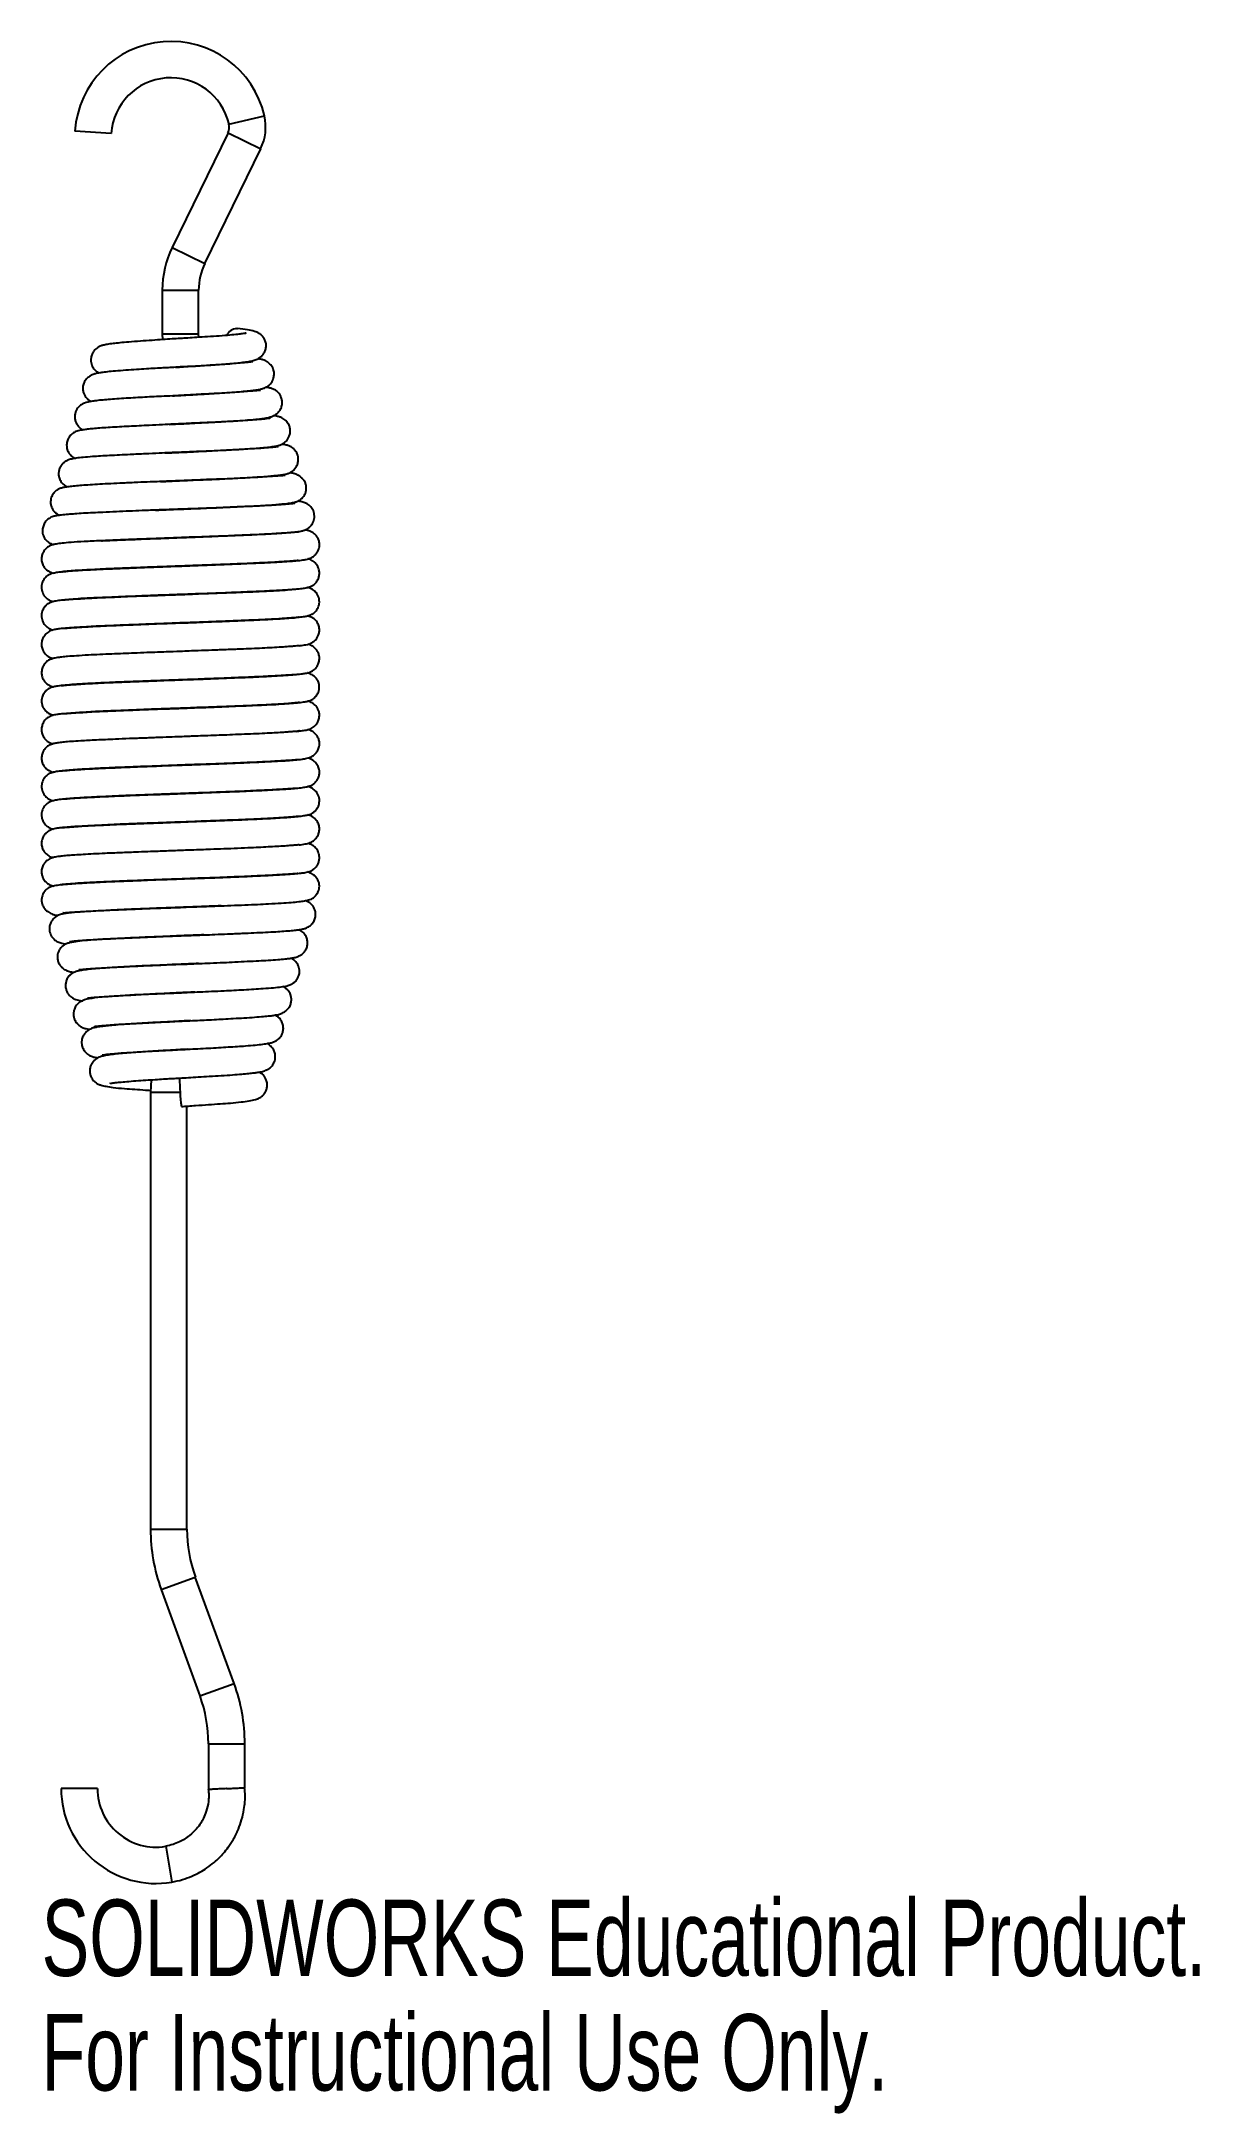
# Model space of a CAD drawing. Header units: centimetres. Extents: x -0.9 to 6.4, y -6.5 to 6.6.
import ezdxf

# ---------------------------------------------------------------- set-up
doc = ezdxf.new("R2010")
doc.units = ezdxf.units.CM
doc.styles.add('SLDTEXTSTYLE0', font='TXT', dxfattribs={"width": 0.7})

msp = doc.modelspace()

# ---------------------------------------------------------------- texts
at = {"color": 7, "linetype": 'Continuous', "char_height": 0.48336, "attachment_point": 1, "style": 'SLDTEXTSTYLE0'}
for s, insert in [('SOLIDWORKS Educational Product.', (-0.879, -5.109)), ('For Instructional Use Only.', (-0.879, -5.834))]:
    msp.add_mtext(s, dxfattribs=dict(at, insert=insert))

# ---------------------------------------------------------------- linework, layer by layer
at = {"color": 7, "linetype": 'Continuous', "lineweight": 25}
for p, q in [((0.307, 6.127), (0.531, 6.179)), ((-0.439, 6.067), (-0.668, 6.083)), ((0.301, 6.071), (-0.053, 5.346)), ((0.301, 6.071), (0.508, 5.97)), ((0.154, 5.245), (0.508, 5.97)), ((-0.053, 5.346), (0.154, 5.245)), ((-0.115, 5.076), (-0.115, 4.8)), ((-0.115, 5.076), (0.115, 5.076)), ((0.115, 4.8), (0.115, 5.076)), ((-0.115, 4.8), (-0.114, 4.763)), ((-0.115, 4.8), (0.115, 4.8)), ((0.116, 4.777), (0.115, 4.8)), ((0.355, 4.834), (0.361, 4.833)), ((-0.132, 0.444), (-0.13, 0.443)), ((-0.186, 0.079), (-0.189, 0)), ((-0.189, 0), (-0.002, 0)), ((-0.189, 0), (-0.189, -2.765)), ((0.041, -2.765), (0.041, -0.087)), ((-0.189, -2.765), (0.041, -2.765)), ((-0.122, -3.146), (0.094, -3.068)), ((-0.122, -3.146), (0.123, -3.82)), ((0.34, -3.742), (0.094, -3.068)), ((0.123, -3.82), (0.34, -3.742)), ((0.177, -4.123), (0.177, -4.412)), ((0.177, -4.123), (0.407, -4.123)), ((0.407, -4.402), (0.407, -4.123)), ((-0.525, -4.407), (-0.755, -4.407)), ((-0.093, -4.772), (-0.055, -4.999))]:
    msp.add_line(p, q, dxfattribs=at)
for centre, radius, start, end in [((-0.061, 6.042), 0.608, 13.0555, 176.1259), ((-0.061, 6.042), 0.378, 13.0555, 176.1259), ((0.224, 6.108), 0.315, 334, 13.0555), ((0.224, 6.108), 0.085, 334, 13.0555), ((0.5, 5.076), 0.615, 154, 180), ((0.5, 5.076), 0.385, 154, 180), ((0.361, 4.758), 0.0754, 93.9404, 154.814), ((1.701, 0.109), 1.707, 180.6567, 186.6861), ((0.926, -2.765), 1.115, 180, 200), ((0.926, -2.765), 0.885, 180, 200), ((-0.708, -4.123), 1.115, 0, 20), ((-0.708, -4.123), 0.885, 0, 20), ((-0.155, -4.407), 0.6, 180, 279.5776), ((-0.155, -4.407), 0.37, 180, 279.5776)]:
    msp.add_arc(centre, radius, start, end, dxfattribs=at)
for points, knots in [([(0.412, 4.803), (0.412, 4.803), (0.414, 4.804), (0.406, 4.802), (0.391, 4.8), (0.36, 4.796), (0.312, 4.791), (0.248, 4.786), (0.176, 4.781), (0.108, 4.777), (0.05, 4.773), (-0.003, 4.77), (-0.055, 4.767), (-0.115, 4.763), (-0.183, 4.758), (-0.257, 4.753), (-0.326, 4.748), (-0.383, 4.743), (-0.429, 4.738), (-0.463, 4.733), (-0.487, 4.728), (-0.505, 4.723), (-0.526, 4.712), (-0.545, 4.696), (-0.558, 4.676), (-0.566, 4.653), (-0.568, 4.625), (-0.56, 4.595), (-0.544, 4.573), (-0.528, 4.558), (-0.519, 4.554), (-0.514, 4.552)], [0, 0, 0, 0, 0.005406, 0.03289, 0.06782, 0.110402, 0.160785, 0.218347, 0.272123, 0.31827, 0.356617, 0.387158, 0.418849, 0.457331, 0.502708, 0.555105, 0.612653, 0.665041, 0.710757, 0.761174, 0.799406, 0.827612, 0.848723, 0.872563, 0.886346, 0.902961, 0.922989, 0.944653, 0.964506, 0.983286, 1, 1, 1, 1]), ([(-0.032, 4.588), (-0.015, 4.589), (0.022, 4.591), (0.08, 4.595), (0.138, 4.599), (0.194, 4.602), (0.248, 4.606), (0.301, 4.61), (0.352, 4.615), (0.396, 4.619), (0.431, 4.624), (0.459, 4.63), (0.484, 4.638), (0.504, 4.649), (0.52, 4.665), (0.532, 4.682), (0.541, 4.705), (0.543, 4.731), (0.538, 4.755), (0.527, 4.776), (0.513, 4.792), (0.494, 4.805), (0.466, 4.817), (0.424, 4.826), (0.383, 4.831), (0.361, 4.833)], [0, 0, 0, 0, 0.042333, 0.094458, 0.144404, 0.193015, 0.244216, 0.298575, 0.356161, 0.416927, 0.474068, 0.524188, 0.567976, 0.606829, 0.626169, 0.646684, 0.669114, 0.692873, 0.7151, 0.735379, 0.759126, 0.790765, 0.846018, 0.915978, 1, 1, 1, 1]), ([(0.458, 4.623), (0.458, 4.623), (0.457, 4.623), (0.444, 4.621), (0.419, 4.618), (0.386, 4.615), (0.34, 4.611), (0.279, 4.606), (0.208, 4.602), (0.134, 4.597), (0.063, 4.593), (0, 4.59), (-0.053, 4.587), (-0.101, 4.584), (-0.149, 4.582), (-0.204, 4.578), (-0.266, 4.575), (-0.333, 4.57), (-0.397, 4.565), (-0.45, 4.561), (-0.489, 4.556), (-0.515, 4.552), (-0.532, 4.549), (-0.547, 4.544), (-0.56, 4.539), (-0.578, 4.529), (-0.595, 4.515), (-0.61, 4.495), (-0.618, 4.47), (-0.619, 4.445), (-0.613, 4.422), (-0.604, 4.406), (-0.594, 4.392), (-0.579, 4.379), (-0.57, 4.373), (-0.566, 4.372), (-0.565, 4.371)], [0, 0, 0, 0, 0.015595, 0.045951, 0.077544, 0.114271, 0.156186, 0.203343, 0.255124, 0.30378, 0.347026, 0.384803, 0.417037, 0.443708, 0.471555, 0.505819, 0.546571, 0.593916, 0.647966, 0.700872, 0.743756, 0.776591, 0.799395, 0.808226, 0.821343, 0.839906, 0.864409, 0.889624, 0.91078, 0.928039, 0.942318, 0.954196, 0.963803, 0.977483, 0.99356, 1, 1, 1, 1]), ([(-0.051, 4.407), (-0.043, 4.408), (-0.015, 4.409), (0.033, 4.412), (0.093, 4.415), (0.153, 4.419), (0.215, 4.422), (0.279, 4.427), (0.342, 4.431), (0.398, 4.436), (0.444, 4.44), (0.479, 4.445), (0.505, 4.449), (0.523, 4.454), (0.54, 4.461), (0.557, 4.471), (0.574, 4.487), (0.588, 4.511), (0.593, 4.538), (0.592, 4.565), (0.583, 4.587), (0.572, 4.603), (0.562, 4.612), (0.555, 4.618), (0.55, 4.621), (0.544, 4.625), (0.539, 4.628), (0.533, 4.631), (0.521, 4.636), (0.507, 4.639), (0.494, 4.642), (0.489, 4.642)], [0, 0, 0, 0, 0.018809, 0.070958, 0.119726, 0.170003, 0.225077, 0.284969, 0.34969, 0.419127, 0.485054, 0.542893, 0.59278, 0.634872, 0.670831, 0.688175, 0.706336, 0.739607, 0.763298, 0.78221, 0.806264, 0.819867, 0.832868, 0.838306, 0.843453, 0.848715, 0.86433, 0.884682, 0.925844, 0.977386, 1, 1, 1, 1]), ([(-0.074, 4.226), (-0.07, 4.227), (-0.045, 4.228), (0.005, 4.23), (0.071, 4.234), (0.134, 4.237), (0.19, 4.24), (0.246, 4.243), (0.305, 4.246), (0.366, 4.25), (0.432, 4.255), (0.489, 4.26), (0.532, 4.265), (0.559, 4.27), (0.585, 4.279), (0.609, 4.292), (0.627, 4.311), (0.639, 4.332), (0.644, 4.356), (0.643, 4.38), (0.637, 4.4), (0.627, 4.419), (0.615, 4.431), (0.604, 4.441), (0.595, 4.446), (0.583, 4.452), (0.566, 4.457), (0.549, 4.46), (0.54, 4.462)], [0, 0, 0, 0, 0.0084213, 0.059689, 0.1172438, 0.1625597, 0.2097962, 0.2539758, 0.3056621, 0.3648713, 0.4316346, 0.5185266, 0.5870344, 0.6373841, 0.665984, 0.7071303, 0.7347535, 0.7612541, 0.7845909, 0.8048936, 0.8223866, 0.8369662, 0.8580643, 0.8657695, 0.8822894, 0.9069721, 0.9528409, 1, 1, 1, 1]), ([(0.507, 4.441), (0.507, 4.442), (0.504, 4.442), (0.483, 4.44), (0.449, 4.437), (0.402, 4.433), (0.345, 4.429), (0.282, 4.425), (0.215, 4.421), (0.149, 4.418), (0.079, 4.414), (0.007, 4.41), (-0.067, 4.406), (-0.134, 4.403), (-0.197, 4.4), (-0.256, 4.397), (-0.316, 4.393), (-0.375, 4.39), (-0.432, 4.386), (-0.481, 4.382), (-0.523, 4.378), (-0.567, 4.372), (-0.6, 4.365), (-0.623, 4.355), (-0.637, 4.345), (-0.646, 4.335), (-0.656, 4.322), (-0.664, 4.306), (-0.669, 4.287), (-0.669, 4.266), (-0.665, 4.246), (-0.656, 4.227), (-0.645, 4.212), (-0.633, 4.201), (-0.624, 4.195), (-0.619, 4.193), (-0.616, 4.192)], [0, 0, 0, 0, 0.028197, 0.07186, 0.115465, 0.158757, 0.201588, 0.243793, 0.28402, 0.321716, 0.356845, 0.39962, 0.43781, 0.476653, 0.508423, 0.542475, 0.578827, 0.617512, 0.658575, 0.701045, 0.740954, 0.777984, 0.843923, 0.872683, 0.884472, 0.894619, 0.903906, 0.913835, 0.924958, 0.937107, 0.949256, 0.959333, 0.97334, 0.98128, 0.989168, 1, 1, 1, 1]), ([(0.567, 4.265), (0.567, 4.265), (0.567, 4.265), (0.562, 4.264), (0.552, 4.263), (0.532, 4.26), (0.502, 4.258), (0.456, 4.254), (0.394, 4.25), (0.32, 4.246), (0.244, 4.241), (0.173, 4.238), (0.112, 4.235), (0.061, 4.233), (0.01, 4.23), (-0.047, 4.228), (-0.119, 4.224), (-0.193, 4.221), (-0.263, 4.217), (-0.326, 4.214), (-0.387, 4.211), (-0.446, 4.207), (-0.499, 4.204), (-0.544, 4.2), (-0.58, 4.197), (-0.608, 4.193), (-0.629, 4.19), (-0.646, 4.186), (-0.66, 4.182), (-0.68, 4.172), (-0.698, 4.156), (-0.711, 4.136), (-0.72, 4.111), (-0.721, 4.082), (-0.713, 4.055), (-0.7, 4.036), (-0.687, 4.024), (-0.675, 4.015), (-0.669, 4.013), (-0.665, 4.011)], [0, 0, 0, 0, 0.005283, 0.022742, 0.045673, 0.074167, 0.108303, 0.148134, 0.193722, 0.242233, 0.285422, 0.322715, 0.35403, 0.379314, 0.399229, 0.428838, 0.464751, 0.506854, 0.540624, 0.57555, 0.61165, 0.648936, 0.687435, 0.726406, 0.761896, 0.793366, 0.820824, 0.844282, 0.864336, 0.884935, 0.896699, 0.910044, 0.924772, 0.940553, 0.955703, 0.968327, 0.978867, 0.988184, 1, 1, 1, 1]), ([(-0.1, 4.046), (-0.088, 4.046), (-0.063, 4.047), (-0.02, 4.049), (0.029, 4.051), (0.086, 4.054), (0.15, 4.057), (0.22, 4.061), (0.29, 4.064), (0.355, 4.068), (0.414, 4.071), (0.467, 4.075), (0.518, 4.079), (0.561, 4.083), (0.596, 4.088), (0.62, 4.093), (0.64, 4.1), (0.656, 4.109), (0.673, 4.124), (0.685, 4.143), (0.693, 4.163), (0.696, 4.187), (0.692, 4.211), (0.682, 4.233), (0.664, 4.255), (0.641, 4.269), (0.621, 4.276), (0.606, 4.279), (0.593, 4.281), (0.588, 4.282)], [0, 0, 0, 0, 0.025531, 0.054535, 0.092313, 0.130876, 0.178182, 0.233243, 0.28885, 0.343549, 0.397394, 0.450408, 0.502613, 0.570642, 0.630359, 0.679591, 0.709974, 0.735352, 0.76074, 0.775387, 0.791847, 0.810165, 0.829551, 0.84943, 0.868399, 0.900512, 0.930159, 0.977342, 1, 1, 1, 1]), ([(0.616, 4.085), (0.616, 4.085), (0.618, 4.086), (0.61, 4.084), (0.593, 4.082), (0.57, 4.08), (0.538, 4.077), (0.495, 4.074), (0.439, 4.071), (0.371, 4.067), (0.295, 4.063), (0.218, 4.059), (0.149, 4.056), (0.086, 4.054), (0.033, 4.051), (-0.017, 4.049), (-0.071, 4.047), (-0.141, 4.044), (-0.226, 4.04), (-0.311, 4.036), (-0.386, 4.032), (-0.449, 4.029), (-0.506, 4.026), (-0.563, 4.022), (-0.617, 4.018), (-0.659, 4.013), (-0.686, 4.008), (-0.702, 4.004), (-0.713, 4), (-0.719, 3.997), (-0.727, 3.992), (-0.732, 3.989), (-0.736, 3.986), (-0.743, 3.98), (-0.755, 3.968), (-0.765, 3.949), (-0.771, 3.928), (-0.772, 3.908), (-0.768, 3.887), (-0.757, 3.863), (-0.735, 3.84), (-0.721, 3.833), (-0.716, 3.831), (-0.716, 3.831)], [0, 0, 0, 0, 0.0032025, 0.0259424, 0.0487775, 0.0751509, 0.1051053, 0.1386655, 0.1758589, 0.216701, 0.259846, 0.2983796, 0.3313056, 0.3585909, 0.386117, 0.4045624, 0.4277464, 0.4599199, 0.5011193, 0.5486026, 0.5843041, 0.6199481, 0.6555541, 0.6911342, 0.7385563, 0.7851616, 0.8252346, 0.8502889, 0.8710263, 0.8871066, 0.8929671, 0.8955215, 0.897968, 0.9004493, 0.9089926, 0.9202132, 0.9299377, 0.9380103, 0.9481683, 0.9621078, 0.9786659, 0.9974941, 1, 1, 1, 1]), ([(-0.126, 3.865), (-0.119, 3.865), (-0.095, 3.866), (-0.05, 3.868), (0.012, 3.871), (0.085, 3.874), (0.16, 3.877), (0.232, 3.88), (0.298, 3.883), (0.364, 3.887), (0.427, 3.89), (0.488, 3.894), (0.541, 3.897), (0.584, 3.901), (0.621, 3.905), (0.649, 3.909), (0.671, 3.913), (0.688, 3.918), (0.712, 3.932), (0.729, 3.951), (0.741, 3.972), (0.747, 3.999), (0.744, 4.028), (0.734, 4.051), (0.723, 4.066), (0.713, 4.075), (0.699, 4.085), (0.682, 4.093), (0.665, 4.097), (0.649, 4.1), (0.641, 4.101)], [0, 0, 0, 0, 0.013311, 0.048824, 0.089308, 0.137734, 0.193996, 0.239611, 0.287323, 0.33715, 0.389093, 0.44316, 0.499355, 0.552929, 0.600303, 0.653891, 0.696621, 0.730642, 0.757948, 0.774069, 0.792315, 0.812201, 0.833084, 0.850938, 0.864555, 0.874468, 0.88273, 0.914604, 0.959986, 1, 1, 1, 1]), ([(0.663, 3.903), (0.662, 3.903), (0.66, 3.903), (0.646, 3.902), (0.623, 3.9), (0.59, 3.898), (0.546, 3.895), (0.49, 3.891), (0.421, 3.888), (0.34, 3.884), (0.254, 3.88), (0.169, 3.877), (0.093, 3.874), (0.027, 3.871), (-0.027, 3.869), (-0.07, 3.867), (-0.104, 3.866), (-0.143, 3.864), (-0.199, 3.862), (-0.277, 3.859), (-0.361, 3.855), (-0.441, 3.851), (-0.51, 3.848), (-0.572, 3.844), (-0.625, 3.84), (-0.67, 3.837), (-0.708, 3.832), (-0.736, 3.828), (-0.756, 3.823), (-0.769, 3.818), (-0.778, 3.813), (-0.786, 3.808), (-0.794, 3.801), (-0.806, 3.788), (-0.817, 3.768), (-0.822, 3.745), (-0.822, 3.724), (-0.817, 3.704), (-0.808, 3.685), (-0.795, 3.671), (-0.78, 3.659), (-0.769, 3.654), (-0.764, 3.651)], [0, 0, 0, 0, 0.023189, 0.050608, 0.080294, 0.112275, 0.146555, 0.183121, 0.221973, 0.263097, 0.304935, 0.342375, 0.374976, 0.402715, 0.425571, 0.443515, 0.456532, 0.468953, 0.493745, 0.528029, 0.571843, 0.609902, 0.647568, 0.68436, 0.720319, 0.755481, 0.789887, 0.823036, 0.850377, 0.870838, 0.884411, 0.888726, 0.892016, 0.900949, 0.914094, 0.922415, 0.932165, 0.943934, 0.95796, 0.973791, 0.987289, 1, 1, 1, 1]), ([(-0.159, 3.684), (-0.149, 3.684), (-0.126, 3.685), (-0.088, 3.687), (-0.038, 3.689), (0.029, 3.691), (0.105, 3.694), (0.188, 3.698), (0.273, 3.701), (0.358, 3.705), (0.438, 3.709), (0.507, 3.713), (0.566, 3.716), (0.614, 3.72), (0.657, 3.724), (0.694, 3.728), (0.721, 3.734), (0.738, 3.739), (0.75, 3.745), (0.757, 3.749), (0.763, 3.754), (0.775, 3.765), (0.787, 3.781), (0.794, 3.801), (0.797, 3.822), (0.795, 3.844), (0.788, 3.864), (0.775, 3.882), (0.76, 3.895), (0.744, 3.905), (0.731, 3.911), (0.719, 3.915), (0.708, 3.918), (0.701, 3.92), (0.695, 3.921), (0.692, 3.921)], [0, 0, 0, 0, 0.018482, 0.043447, 0.071583, 0.112318, 0.165615, 0.213838, 0.269122, 0.330366, 0.389843, 0.446077, 0.499119, 0.549028, 0.595833, 0.653445, 0.704864, 0.743831, 0.764071, 0.771404, 0.777034, 0.788428, 0.805732, 0.817009, 0.830192, 0.846742, 0.867778, 0.893596, 0.920258, 0.940749, 0.955236, 0.966324, 0.973916, 0.987367, 1, 1, 1, 1]), ([(0.722, 3.726), (0.722, 3.726), (0.723, 3.726), (0.719, 3.726), (0.709, 3.724), (0.688, 3.722), (0.656, 3.72), (0.614, 3.717), (0.563, 3.713), (0.501, 3.71), (0.425, 3.707), (0.34, 3.703), (0.251, 3.699), (0.17, 3.696), (0.097, 3.693), (0.031, 3.691), (-0.046, 3.688), (-0.138, 3.685), (-0.235, 3.681), (-0.326, 3.677), (-0.409, 3.674), (-0.487, 3.67), (-0.556, 3.667), (-0.616, 3.664), (-0.668, 3.66), (-0.715, 3.657), (-0.753, 3.653), (-0.783, 3.649), (-0.802, 3.644), (-0.815, 3.641), (-0.832, 3.632), (-0.848, 3.619), (-0.863, 3.598), (-0.872, 3.574), (-0.874, 3.55), (-0.87, 3.525), (-0.858, 3.502), (-0.842, 3.486), (-0.829, 3.476), (-0.818, 3.471), (-0.81, 3.467), (-0.804, 3.466), (-0.803, 3.466)], [0, 0, 0, 0, 0.001094, 0.016933, 0.038809, 0.066805, 0.100994, 0.130737, 0.164018, 0.200543, 0.235866, 0.278783, 0.316894, 0.350154, 0.378518, 0.403141, 0.428488, 0.468671, 0.512323, 0.545465, 0.582111, 0.622285, 0.654762, 0.689273, 0.725094, 0.758237, 0.797318, 0.830579, 0.858039, 0.875336, 0.884473, 0.894996, 0.907223, 0.918667, 0.928572, 0.937081, 0.950574, 0.959822, 0.966765, 0.976532, 0.995379, 1, 1, 1, 1]), ([(-0.499, 3.49), (-0.497, 3.49), (-0.477, 3.491), (-0.433, 3.493), (-0.364, 3.496), (-0.289, 3.499), (-0.212, 3.502), (-0.128, 3.505), (-0.037, 3.509), (0.051, 3.512), (0.128, 3.515), (0.202, 3.518), (0.276, 3.521), (0.349, 3.524), (0.418, 3.527), (0.488, 3.53), (0.56, 3.534), (0.626, 3.538), (0.68, 3.542), (0.718, 3.545), (0.743, 3.548), (0.76, 3.551), (0.771, 3.553), (0.781, 3.556), (0.789, 3.559), (0.798, 3.563), (0.807, 3.569), (0.817, 3.576), (0.827, 3.587), (0.841, 3.606), (0.849, 3.637), (0.846, 3.671), (0.833, 3.696), (0.821, 3.709), (0.806, 3.722), (0.79, 3.73), (0.769, 3.737), (0.751, 3.74), (0.742, 3.741)], [0, 0, 0, 0, 0.003396, 0.040646, 0.07555, 0.118412, 0.157072, 0.191806, 0.240572, 0.286131, 0.316338, 0.351785, 0.392841, 0.427326, 0.464977, 0.505792, 0.54942, 0.603621, 0.65084, 0.691094, 0.724368, 0.750661, 0.769957, 0.782804, 0.793387, 0.802646, 0.814355, 0.819484, 0.826424, 0.838118, 0.855152, 0.873152, 0.888717, 0.896005, 0.90356, 0.930633, 0.96575, 1, 1, 1, 1]), ([(0.753, 3.546), (0.753, 3.546), (0.754, 3.547), (0.744, 3.545), (0.727, 3.544), (0.696, 3.541), (0.655, 3.538), (0.605, 3.535), (0.548, 3.532), (0.48, 3.528), (0.399, 3.525), (0.311, 3.521), (0.225, 3.518), (0.154, 3.515), (0.099, 3.513), (0.052, 3.512), (0, 3.51), (-0.066, 3.507), (-0.148, 3.504), (-0.257, 3.5), (-0.381, 3.495), (-0.506, 3.49), (-0.611, 3.485), (-0.693, 3.48), (-0.748, 3.475), (-0.785, 3.47), (-0.805, 3.466), (-0.822, 3.46), (-0.843, 3.45), (-0.863, 3.429), (-0.876, 3.403), (-0.881, 3.378), (-0.877, 3.349), (-0.866, 3.325), (-0.851, 3.309), (-0.83, 3.293), (-0.815, 3.288), (-0.804, 3.285)], [0, 0, 0, 0, 0.0061768, 0.0241246, 0.0514858, 0.0833406, 0.1196987, 0.1499447, 0.1827273, 0.2180562, 0.2542177, 0.2965463, 0.3317771, 0.3598867, 0.3808532, 0.3958186, 0.4148556, 0.4403158, 0.4721996, 0.5103163, 0.5692959, 0.6267415, 0.6826733, 0.7371078, 0.7862896, 0.8262573, 0.8570883, 0.8697645, 0.8833488, 0.8997897, 0.9096602, 0.9205618, 0.9321855, 0.9437096, 0.9555508, 0.9683905, 1, 1, 1, 1]), ([(-0.753, 3.294), (-0.753, 3.294), (-0.754, 3.293), (-0.751, 3.294), (-0.744, 3.295), (-0.729, 3.296), (-0.703, 3.299), (-0.661, 3.302), (-0.597, 3.306), (-0.506, 3.31), (-0.397, 3.315), (-0.29, 3.319), (-0.195, 3.323), (-0.105, 3.326), (-0.028, 3.329), (0.032, 3.331), (0.081, 3.333), (0.129, 3.335), (0.189, 3.337), (0.258, 3.34), (0.33, 3.343), (0.404, 3.346), (0.479, 3.349), (0.556, 3.352), (0.627, 3.356), (0.686, 3.36), (0.736, 3.364), (0.774, 3.368), (0.797, 3.372), (0.821, 3.379), (0.838, 3.388), (0.854, 3.401), (0.867, 3.417), (0.877, 3.44), (0.881, 3.467), (0.876, 3.493), (0.864, 3.519), (0.843, 3.539), (0.818, 3.552), (0.805, 3.556), (0.793, 3.558), (0.788, 3.559)], [0, 0, 0, 0, 0.000902, 0.015857, 0.033243, 0.05309, 0.083393, 0.117867, 0.153779, 0.208795, 0.265216, 0.303618, 0.342551, 0.377709, 0.406592, 0.429182, 0.445467, 0.461545, 0.484563, 0.514545, 0.541611, 0.572611, 0.607534, 0.642655, 0.685672, 0.724374, 0.75875, 0.80219, 0.837393, 0.853774, 0.870105, 0.878578, 0.887747, 0.898046, 0.909342, 0.920028, 0.929715, 0.945854, 0.959128, 0.980752, 1, 1, 1, 1]), ([(0.745, 3.364), (0.745, 3.364), (0.745, 3.365), (0.735, 3.364), (0.719, 3.362), (0.692, 3.36), (0.657, 3.358), (0.61, 3.355), (0.552, 3.352), (0.482, 3.349), (0.402, 3.345), (0.318, 3.342), (0.23, 3.338), (0.145, 3.335), (0.065, 3.332), (0.004, 3.33), (-0.044, 3.328), (-0.093, 3.326), (-0.155, 3.324), (-0.236, 3.321), (-0.333, 3.317), (-0.426, 3.314), (-0.509, 3.31), (-0.577, 3.306), (-0.639, 3.303), (-0.694, 3.299), (-0.741, 3.295), (-0.777, 3.29), (-0.803, 3.285), (-0.82, 3.28), (-0.83, 3.276), (-0.838, 3.271), (-0.842, 3.268), (-0.848, 3.264), (-0.856, 3.256), (-0.868, 3.241), (-0.877, 3.22), (-0.88, 3.197), (-0.877, 3.171), (-0.865, 3.143), (-0.843, 3.121), (-0.82, 3.109), (-0.81, 3.106), (-0.805, 3.105), (-0.805, 3.105)], [0, 0, 0, 0, 0.011621, 0.035232, 0.060924, 0.088715, 0.118609, 0.150594, 0.184661, 0.220804, 0.258992, 0.295941, 0.328887, 0.366553, 0.397073, 0.420422, 0.436591, 0.452579, 0.476512, 0.508407, 0.548264, 0.594602, 0.629764, 0.664909, 0.700078, 0.735306, 0.770636, 0.806071, 0.837281, 0.861427, 0.878447, 0.884299, 0.88844, 0.891214, 0.896188, 0.903045, 0.915464, 0.923071, 0.931219, 0.949006, 0.966351, 0.983355, 0.999834, 1, 1, 1, 1]), ([(-0.743, 3.118), (-0.743, 3.118), (-0.743, 3.116), (-0.732, 3.117), (-0.708, 3.119), (-0.67, 3.122), (-0.621, 3.124), (-0.561, 3.128), (-0.494, 3.131), (-0.418, 3.134), (-0.339, 3.138), (-0.263, 3.141), (-0.194, 3.143), (-0.135, 3.145), (-0.088, 3.147), (-0.051, 3.148), (-0.014, 3.15), (0.033, 3.151), (0.1, 3.154), (0.175, 3.157), (0.254, 3.16), (0.335, 3.163), (0.418, 3.166), (0.505, 3.17), (0.589, 3.174), (0.662, 3.178), (0.718, 3.183), (0.761, 3.187), (0.793, 3.192), (0.812, 3.196), (0.829, 3.203), (0.846, 3.213), (0.864, 3.233), (0.875, 3.255), (0.88, 3.279), (0.878, 3.304), (0.869, 3.329), (0.857, 3.345), (0.847, 3.354), (0.843, 3.357), (0.839, 3.36), (0.834, 3.363), (0.826, 3.368), (0.82, 3.371), (0.812, 3.374), (0.807, 3.375), (0.806, 3.375)], [0, 0, 0, 0, 0.009123, 0.038886, 0.074445, 0.11022, 0.146004, 0.181754, 0.217417, 0.252954, 0.288136, 0.319875, 0.347123, 0.369868, 0.3881, 0.401815, 0.412014, 0.430256, 0.455506, 0.487766, 0.516576, 0.549352, 0.586091, 0.623558, 0.670436, 0.713852, 0.753853, 0.790454, 0.823672, 0.852896, 0.870289, 0.884147, 0.895931, 0.906659, 0.916019, 0.924995, 0.935226, 0.945969, 0.948148, 0.950173, 0.952167, 0.95425, 0.959048, 0.976107, 0.998321, 1, 1, 1, 1]), ([(0.743, 3.182), (0.743, 3.182), (0.744, 3.184), (0.735, 3.183), (0.715, 3.182), (0.681, 3.179), (0.635, 3.176), (0.58, 3.173), (0.515, 3.17), (0.443, 3.167), (0.365, 3.164), (0.285, 3.16), (0.208, 3.157), (0.14, 3.155), (0.088, 3.153), (0.046, 3.151), (0.002, 3.15), (-0.058, 3.148), (-0.136, 3.145), (-0.221, 3.142), (-0.309, 3.138), (-0.393, 3.135), (-0.475, 3.131), (-0.555, 3.128), (-0.63, 3.124), (-0.694, 3.119), (-0.744, 3.115), (-0.781, 3.11), (-0.806, 3.105), (-0.822, 3.1), (-0.834, 3.094), (-0.842, 3.089), (-0.851, 3.082), (-0.863, 3.068), (-0.874, 3.048), (-0.879, 3.027), (-0.879, 3.009), (-0.876, 2.992), (-0.871, 2.976), (-0.862, 2.963), (-0.855, 2.954), (-0.848, 2.948), (-0.844, 2.945), (-0.84, 2.942), (-0.836, 2.939), (-0.833, 2.937), (-0.827, 2.933), (-0.824, 2.932), (-0.817, 2.928), (-0.809, 2.926), (-0.805, 2.925)], [0, 0, 0, 0, 0.00497, 0.032275, 0.065844, 0.100115, 0.134607, 0.169287, 0.204109, 0.239033, 0.273974, 0.306034, 0.338622, 0.364778, 0.384485, 0.397842, 0.412271, 0.434907, 0.464503, 0.50106, 0.533074, 0.569026, 0.606424, 0.642007, 0.686613, 0.728049, 0.766343, 0.801514, 0.83345, 0.857981, 0.870346, 0.874732, 0.878299, 0.886953, 0.898705, 0.905654, 0.912391, 0.918886, 0.92521, 0.931461, 0.937412, 0.9398, 0.941843, 0.943668, 0.945442, 0.947333, 0.949473, 0.961286, 0.976807, 1, 1, 1, 1]), ([(-0.746, 2.936), (-0.746, 2.936), (-0.746, 2.936), (-0.74, 2.936), (-0.727, 2.937), (-0.706, 2.939), (-0.676, 2.941), (-0.636, 2.943), (-0.585, 2.946), (-0.523, 2.95), (-0.448, 2.953), (-0.366, 2.956), (-0.273, 2.96), (-0.18, 2.964), (-0.091, 2.967), (-0.019, 2.97), (0.034, 2.971), (0.081, 2.973), (0.134, 2.975), (0.204, 2.978), (0.292, 2.981), (0.382, 2.985), (0.466, 2.988), (0.537, 2.992), (0.602, 2.995), (0.66, 2.999), (0.711, 3.002), (0.753, 3.007), (0.786, 3.011), (0.808, 3.016), (0.823, 3.021), (0.833, 3.026), (0.84, 3.03), (0.846, 3.034), (0.857, 3.045), (0.87, 3.063), (0.879, 3.088), (0.879, 3.113), (0.874, 3.139), (0.86, 3.163), (0.838, 3.181), (0.819, 3.191), (0.809, 3.194), (0.805, 3.195), (0.804, 3.195)], [0, 0, 0, 0, 0.006669, 0.027803, 0.051473, 0.077279, 0.105236, 0.13534, 0.167581, 0.201951, 0.238439, 0.276754, 0.312585, 0.354135, 0.388573, 0.415891, 0.436064, 0.450249, 0.469577, 0.496829, 0.532009, 0.575114, 0.610127, 0.644908, 0.679506, 0.713956, 0.748292, 0.782555, 0.816384, 0.8449, 0.866631, 0.881539, 0.886474, 0.889838, 0.896103, 0.90563, 0.918931, 0.926917, 0.935704, 0.955797, 0.973865, 0.986801, 0.997689, 1, 1, 1, 1]), ([(0.75, 3.006), (0.75, 3.006), (0.749, 3.006), (0.74, 3.005), (0.723, 3.003), (0.698, 3.001), (0.653, 2.998), (0.578, 2.993), (0.467, 2.988), (0.35, 2.983), (0.239, 2.979), (0.147, 2.975), (0.066, 2.972), (0.001, 2.97), (-0.05, 2.968), (-0.097, 2.966), (-0.153, 2.964), (-0.226, 2.961), (-0.305, 2.958), (-0.385, 2.955), (-0.462, 2.952), (-0.533, 2.949), (-0.606, 2.945), (-0.672, 2.941), (-0.726, 2.937), (-0.763, 2.933), (-0.787, 2.93), (-0.813, 2.924), (-0.835, 2.914), (-0.852, 2.901), (-0.865, 2.885), (-0.876, 2.863), (-0.881, 2.836), (-0.877, 2.81), (-0.865, 2.783), (-0.844, 2.761), (-0.823, 2.75), (-0.813, 2.747), (-0.808, 2.745), (-0.807, 2.745)], [0, 0, 0, 0, 0.016166, 0.037375, 0.061054, 0.087211, 0.115271, 0.172321, 0.230473, 0.289666, 0.329735, 0.367754, 0.399389, 0.424541, 0.443197, 0.458409, 0.480033, 0.50883, 0.544806, 0.576521, 0.612297, 0.648535, 0.682255, 0.73096, 0.773242, 0.809097, 0.839211, 0.868324, 0.887244, 0.896882, 0.906814, 0.917523, 0.92911, 0.940178, 0.950257, 0.967084, 0.980864, 0.993608, 1, 1, 1, 1]), ([(0.753, 2.826), (0.757, 2.827), (0.777, 2.829), (0.796, 2.832), (0.817, 2.838), (0.832, 2.845), (0.85, 2.857), (0.864, 2.874), (0.873, 2.891), (0.879, 2.913), (0.88, 2.938), (0.872, 2.961), (0.864, 2.976), (0.854, 2.989), (0.841, 2.999), (0.825, 3.009), (0.811, 3.013), (0.802, 3.015)], [0, 0, 0, 0, 0.05426, 0.2521225, 0.3361599, 0.40971, 0.4758133, 0.5095698, 0.5476648, 0.5920025, 0.6420563, 0.6960218, 0.7236345, 0.7526312, 0.8185363, 0.8897784, 1, 1, 1, 1]), ([(0.753, 2.826), (0.753, 2.826), (0.753, 2.826), (0.748, 2.826), (0.736, 2.824), (0.715, 2.822), (0.683, 2.82), (0.638, 2.817), (0.582, 2.813), (0.519, 2.81), (0.452, 2.807), (0.376, 2.804), (0.292, 2.801), (0.202, 2.797), (0.104, 2.794), (0.007, 2.79), (-0.079, 2.787), (-0.15, 2.784), (-0.218, 2.782), (-0.29, 2.779), (-0.365, 2.776), (-0.438, 2.773), (-0.512, 2.77), (-0.589, 2.766), (-0.657, 2.762), (-0.713, 2.758), (-0.751, 2.754), (-0.776, 2.751), (-0.793, 2.748), (-0.803, 2.746), (-0.812, 2.743), (-0.82, 2.741), (-0.829, 2.737), (-0.838, 2.732), (-0.847, 2.725), (-0.855, 2.717), (-0.866, 2.703), (-0.877, 2.681), (-0.88, 2.655), (-0.877, 2.631), (-0.87, 2.616), (-0.865, 2.606), (-0.858, 2.596), (-0.848, 2.586), (-0.832, 2.575), (-0.817, 2.568), (-0.806, 2.566), (-0.803, 2.565)], [0, 0, 0, 0, 0.005775, 0.023673, 0.045516, 0.071349, 0.10119, 0.135035, 0.17015, 0.203844, 0.236107, 0.266934, 0.305761, 0.341978, 0.375396, 0.418388, 0.452606, 0.473006, 0.499102, 0.531356, 0.559614, 0.591362, 0.62662, 0.663889, 0.708925, 0.748076, 0.781326, 0.808645, 0.830011, 0.845392, 0.855317, 0.863509, 0.870723, 0.87992, 0.883959, 0.88853, 0.895665, 0.905806, 0.917284, 0.926796, 0.93411, 0.937326, 0.941269, 0.951904, 0.966531, 0.990934, 1, 1, 1, 1]), ([(-0.754, 2.574), (-0.754, 2.573), (-0.755, 2.573), (-0.751, 2.574), (-0.741, 2.575), (-0.72, 2.577), (-0.685, 2.58), (-0.635, 2.583), (-0.573, 2.587), (-0.504, 2.59), (-0.43, 2.594), (-0.349, 2.597), (-0.267, 2.6), (-0.188, 2.603), (-0.122, 2.606), (-0.063, 2.608), (-0.001, 2.61), (0.084, 2.613), (0.196, 2.617), (0.305, 2.622), (0.394, 2.625), (0.463, 2.628), (0.529, 2.631), (0.6, 2.635), (0.667, 2.639), (0.723, 2.643), (0.762, 2.647), (0.788, 2.651), (0.806, 2.654), (0.819, 2.658), (0.842, 2.67), (0.863, 2.69), (0.875, 2.715), (0.88, 2.741), (0.878, 2.767), (0.869, 2.789), (0.858, 2.803), (0.847, 2.815), (0.835, 2.824), (0.824, 2.829), (0.814, 2.833), (0.808, 2.834), (0.805, 2.835)], [0, 0, 0, 0, 0.000606, 0.015958, 0.037597, 0.065592, 0.099992, 0.140821, 0.175698, 0.213889, 0.250237, 0.282966, 0.320937, 0.352415, 0.377375, 0.397561, 0.420695, 0.447681, 0.495327, 0.549616, 0.578887, 0.609565, 0.641655, 0.67517, 0.721879, 0.764858, 0.801217, 0.830951, 0.854055, 0.871487, 0.884925, 0.901133, 0.910865, 0.921593, 0.932959, 0.942669, 0.950129, 0.955583, 0.964179, 0.975327, 0.989712, 1, 1, 1, 1]), ([(0.745, 2.643), (0.745, 2.643), (0.746, 2.644), (0.741, 2.643), (0.729, 2.643), (0.708, 2.641), (0.677, 2.639), (0.637, 2.637), (0.586, 2.634), (0.524, 2.631), (0.45, 2.627), (0.367, 2.624), (0.279, 2.62), (0.194, 2.617), (0.116, 2.614), (0.042, 2.611), (-0.025, 2.609), (-0.082, 2.607), (-0.129, 2.605), (-0.179, 2.603), (-0.244, 2.601), (-0.318, 2.598), (-0.395, 2.595), (-0.469, 2.592), (-0.538, 2.588), (-0.608, 2.585), (-0.673, 2.581), (-0.731, 2.576), (-0.773, 2.571), (-0.8, 2.566), (-0.816, 2.562), (-0.828, 2.557), (-0.837, 2.552), (-0.843, 2.547), (-0.851, 2.541), (-0.862, 2.529), (-0.872, 2.511), (-0.878, 2.49), (-0.879, 2.469), (-0.876, 2.45), (-0.868, 2.431), (-0.856, 2.416), (-0.842, 2.404), (-0.829, 2.396), (-0.817, 2.39), (-0.81, 2.387), (-0.806, 2.386), (-0.805, 2.386)], [0, 0, 0, 0, 0.0004818, 0.0218004, 0.0473943, 0.0747669, 0.1038613, 0.1346792, 0.1672073, 0.2014273, 0.2373329, 0.2748983, 0.3127819, 0.3469588, 0.3771413, 0.4033235, 0.4320041, 0.4535516, 0.4682454, 0.485966, 0.5115972, 0.5451451, 0.5755119, 0.6097956, 0.6440075, 0.6773714, 0.7205942, 0.7624489, 0.8030087, 0.8311819, 0.8537962, 0.8706768, 0.8818526, 0.8854097, 0.8882015, 0.8957985, 0.9068529, 0.9138232, 0.9219652, 0.9321142, 0.9446254, 0.9596136, 0.9738765, 0.9849825, 0.9930797, 0.9982995, 1, 1, 1, 1]), ([(-0.744, 2.397), (-0.743, 2.397), (-0.741, 2.396), (-0.726, 2.397), (-0.7, 2.399), (-0.664, 2.402), (-0.618, 2.404), (-0.562, 2.408), (-0.496, 2.411), (-0.417, 2.414), (-0.33, 2.418), (-0.244, 2.421), (-0.176, 2.424), (-0.124, 2.426), (-0.078, 2.427), (-0.023, 2.429), (0.049, 2.432), (0.139, 2.435), (0.235, 2.439), (0.329, 2.443), (0.415, 2.446), (0.494, 2.45), (0.571, 2.453), (0.641, 2.457), (0.703, 2.462), (0.751, 2.466), (0.786, 2.471), (0.81, 2.476), (0.825, 2.481), (0.835, 2.487), (0.841, 2.491), (0.847, 2.496), (0.858, 2.506), (0.869, 2.522), (0.876, 2.54), (0.879, 2.559), (0.878, 2.579), (0.873, 2.598), (0.863, 2.616), (0.85, 2.63), (0.835, 2.64), (0.822, 2.647), (0.812, 2.651), (0.807, 2.653), (0.805, 2.654), (0.804, 2.654)], [0, 0, 0, 0, 0.022338, 0.051834, 0.082832, 0.11468, 0.147354, 0.180818, 0.215039, 0.24999, 0.292754, 0.327558, 0.354369, 0.373168, 0.387342, 0.407701, 0.435058, 0.469411, 0.510779, 0.546431, 0.584296, 0.620636, 0.655339, 0.699088, 0.740011, 0.778126, 0.813462, 0.844018, 0.866288, 0.877546, 0.881495, 0.884447, 0.891151, 0.901111, 0.907503, 0.914882, 0.923945, 0.935469, 0.949703, 0.965978, 0.979572, 0.989762, 0.996692, 0.99898, 1, 1, 1, 1]), ([(0.754, 2.466), (0.754, 2.466), (0.753, 2.467), (0.747, 2.466), (0.732, 2.464), (0.708, 2.462), (0.674, 2.459), (0.631, 2.456), (0.575, 2.453), (0.508, 2.45), (0.435, 2.446), (0.363, 2.443), (0.295, 2.441), (0.228, 2.438), (0.165, 2.436), (0.104, 2.434), (0.035, 2.431), (-0.056, 2.428), (-0.172, 2.424), (-0.3, 2.419), (-0.407, 2.414), (-0.491, 2.411), (-0.554, 2.408), (-0.613, 2.404), (-0.67, 2.401), (-0.721, 2.397), (-0.761, 2.393), (-0.787, 2.39), (-0.805, 2.386), (-0.814, 2.383), (-0.825, 2.379), (-0.838, 2.372), (-0.855, 2.359), (-0.87, 2.338), (-0.878, 2.314), (-0.88, 2.29), (-0.876, 2.27), (-0.868, 2.25), (-0.856, 2.233), (-0.844, 2.223), (-0.837, 2.218), (-0.827, 2.212), (-0.817, 2.208), (-0.809, 2.206), (-0.805, 2.205)], [0, 0, 0, 0, 0.0076947, 0.0261513, 0.0507833, 0.0816458, 0.1089163, 0.1397215, 0.1740811, 0.2116096, 0.2472065, 0.2792866, 0.3078355, 0.332833, 0.3606234, 0.3821271, 0.4031086, 0.4407272, 0.4857005, 0.5364877, 0.592344, 0.6222163, 0.6533727, 0.6858307, 0.7195545, 0.76188, 0.7986181, 0.8297948, 0.8495459, 0.8662085, 0.8740191, 0.8826315, 0.8927729, 0.9046403, 0.9157042, 0.9252617, 0.9334836, 0.9405896, 0.9515147, 0.9587748, 0.9623372, 0.9667504, 0.9857018, 1, 1, 1, 1]), ([(0.731, 2.284), (0.738, 2.285), (0.756, 2.286), (0.776, 2.289), (0.794, 2.292), (0.805, 2.294), (0.814, 2.297), (0.822, 2.3), (0.832, 2.305), (0.843, 2.312), (0.854, 2.322), (0.865, 2.335), (0.875, 2.355), (0.88, 2.381), (0.878, 2.405), (0.872, 2.421), (0.866, 2.432), (0.86, 2.442), (0.848, 2.454), (0.83, 2.466), (0.815, 2.473), (0.805, 2.475), (0.803, 2.475)], [0, 0, 0, 0, 0.064399, 0.193656, 0.291724, 0.352575, 0.392573, 0.426723, 0.470243, 0.506117, 0.524409, 0.55276, 0.593574, 0.642528, 0.684166, 0.716595, 0.729934, 0.7455, 0.787642, 0.869249, 0.974865, 1, 1, 1, 1]), ([(0.753, 2.286), (0.753, 2.287), (0.752, 2.287), (0.74, 2.285), (0.724, 2.283), (0.701, 2.281), (0.67, 2.279), (0.63, 2.276), (0.579, 2.273), (0.516, 2.27), (0.445, 2.267), (0.37, 2.264), (0.297, 2.261), (0.227, 2.258), (0.161, 2.256), (0.104, 2.254), (0.056, 2.252), (0.006, 2.25), (-0.057, 2.248), (-0.137, 2.245), (-0.228, 2.241), (-0.323, 2.238), (-0.427, 2.233), (-0.533, 2.229), (-0.625, 2.224), (-0.691, 2.22), (-0.736, 2.216), (-0.769, 2.212), (-0.795, 2.208), (-0.81, 2.204), (-0.83, 2.197), (-0.849, 2.184), (-0.864, 2.166), (-0.875, 2.146), (-0.88, 2.121), (-0.878, 2.092), (-0.867, 2.068), (-0.853, 2.05), (-0.838, 2.039), (-0.822, 2.03), (-0.81, 2.027), (-0.803, 2.025)], [0, 0, 0, 0, 0.014669, 0.03342, 0.054641, 0.078389, 0.104668, 0.133487, 0.164846, 0.198744, 0.235094, 0.269724, 0.300363, 0.327008, 0.356301, 0.378455, 0.393866, 0.411819, 0.436193, 0.466987, 0.504187, 0.543793, 0.582663, 0.639583, 0.694898, 0.735194, 0.772752, 0.80523, 0.837027, 0.861907, 0.874744, 0.889331, 0.897953, 0.907694, 0.918479, 0.930063, 0.941625, 0.953496, 0.966375, 0.980328, 1, 1, 1, 1]), ([(-0.753, 2.034), (-0.753, 2.034), (-0.752, 2.033), (-0.738, 2.035), (-0.709, 2.038), (-0.67, 2.041), (-0.608, 2.045), (-0.52, 2.05), (-0.413, 2.054), (-0.308, 2.059), (-0.213, 2.062), (-0.122, 2.066), (-0.043, 2.069), (0.02, 2.071), (0.07, 2.073), (0.118, 2.075), (0.175, 2.077), (0.242, 2.079), (0.313, 2.082), (0.385, 2.085), (0.46, 2.088), (0.54, 2.092), (0.614, 2.096), (0.676, 2.099), (0.729, 2.103), (0.769, 2.108), (0.793, 2.111), (0.816, 2.118), (0.833, 2.125), (0.848, 2.136), (0.861, 2.15), (0.873, 2.169), (0.88, 2.196), (0.879, 2.223), (0.871, 2.246), (0.859, 2.263), (0.844, 2.278), (0.822, 2.291), (0.812, 2.294), (0.807, 2.295)], [0, 0, 0, 0, 0.012673, 0.049539, 0.079675, 0.114186, 0.150625, 0.206532, 0.263972, 0.303124, 0.342937, 0.379942, 0.410525, 0.434669, 0.452361, 0.467952, 0.490388, 0.519952, 0.546811, 0.577695, 0.612618, 0.649049, 0.693782, 0.734095, 0.769977, 0.81548, 0.852236, 0.869369, 0.886468, 0.895218, 0.90439, 0.914478, 0.925793, 0.937106, 0.947465, 0.956742, 0.96493, 0.978968, 1, 1, 1, 1]), ([(0.747, 2.104), (0.747, 2.104), (0.748, 2.105), (0.741, 2.104), (0.729, 2.103), (0.707, 2.101), (0.677, 2.099), (0.636, 2.097), (0.584, 2.094), (0.52, 2.09), (0.444, 2.087), (0.353, 2.083), (0.254, 2.079), (0.156, 2.075), (0.079, 2.073), (0.021, 2.071), (-0.018, 2.069), (-0.051, 2.068), (-0.09, 2.066), (-0.146, 2.064), (-0.224, 2.062), (-0.309, 2.058), (-0.394, 2.055), (-0.471, 2.052), (-0.542, 2.048), (-0.608, 2.045), (-0.666, 2.041), (-0.717, 2.037), (-0.759, 2.033), (-0.79, 2.028), (-0.812, 2.023), (-0.826, 2.018), (-0.835, 2.013), (-0.841, 2.009), (-0.848, 2.003), (-0.86, 1.992), (-0.873, 1.971), (-0.88, 1.944), (-0.878, 1.92), (-0.871, 1.895), (-0.856, 1.873), (-0.835, 1.856), (-0.817, 1.848), (-0.809, 1.846), (-0.805, 1.845)], [0, 0, 0, 0, 0.000911, 0.02333, 0.048027, 0.074787, 0.10362, 0.134521, 0.167478, 0.202486, 0.239524, 0.277865, 0.323805, 0.362622, 0.394302, 0.413369, 0.428401, 0.439412, 0.451128, 0.473701, 0.504226, 0.542703, 0.57665, 0.611776, 0.646816, 0.68182, 0.716826, 0.751867, 0.786996, 0.821135, 0.848995, 0.869832, 0.883616, 0.887932, 0.890788, 0.897643, 0.907938, 0.922006, 0.930141, 0.938864, 0.957711, 0.97343, 0.987176, 1, 1, 1, 1]), ([(-0.743, 1.858), (-0.743, 1.858), (-0.744, 1.856), (-0.735, 1.857), (-0.715, 1.858), (-0.68, 1.861), (-0.633, 1.864), (-0.577, 1.867), (-0.511, 1.87), (-0.437, 1.873), (-0.359, 1.877), (-0.282, 1.88), (-0.205, 1.883), (-0.135, 1.885), (-0.076, 1.887), (-0.028, 1.889), (0.021, 1.891), (0.085, 1.893), (0.157, 1.896), (0.235, 1.899), (0.314, 1.902), (0.397, 1.905), (0.478, 1.909), (0.551, 1.912), (0.614, 1.916), (0.666, 1.919), (0.713, 1.922), (0.754, 1.926), (0.788, 1.931), (0.809, 1.935), (0.825, 1.941), (0.838, 1.948), (0.849, 1.957), (0.86, 1.969), (0.871, 1.985), (0.879, 2.009), (0.88, 2.031), (0.876, 2.049), (0.869, 2.067), (0.86, 2.081), (0.85, 2.09), (0.846, 2.094), (0.842, 2.097), (0.837, 2.101), (0.83, 2.105), (0.826, 2.108), (0.82, 2.111), (0.813, 2.113), (0.808, 2.115), (0.806, 2.115)], [0, 0, 0, 0, 0.004025, 0.031768, 0.066428, 0.101895, 0.137414, 0.17295, 0.20845, 0.243872, 0.279168, 0.311774, 0.339903, 0.370415, 0.392927, 0.407748, 0.424843, 0.448925, 0.480002, 0.507911, 0.539774, 0.575595, 0.613317, 0.649179, 0.683112, 0.715138, 0.745275, 0.782523, 0.816443, 0.846704, 0.864857, 0.878927, 0.884737, 0.890041, 0.900387, 0.910545, 0.920584, 0.925843, 0.931299, 0.942568, 0.944975, 0.94711, 0.949085, 0.951033, 0.955318, 0.963266, 0.973446, 0.992486, 1, 1, 1, 1]), ([(0.743, 1.922), (0.742, 1.923), (0.741, 1.923), (0.727, 1.922), (0.7, 1.921), (0.661, 1.918), (0.61, 1.915), (0.55, 1.912), (0.482, 1.909), (0.406, 1.905), (0.328, 1.902), (0.247, 1.899), (0.172, 1.896), (0.105, 1.894), (0.055, 1.892), (0.008, 1.89), (-0.05, 1.888), (-0.117, 1.886), (-0.19, 1.883), (-0.266, 1.88), (-0.349, 1.877), (-0.433, 1.873), (-0.511, 1.87), (-0.579, 1.866), (-0.637, 1.863), (-0.691, 1.859), (-0.737, 1.855), (-0.776, 1.851), (-0.801, 1.846), (-0.818, 1.842), (-0.83, 1.836), (-0.842, 1.829), (-0.858, 1.814), (-0.872, 1.794), (-0.879, 1.771), (-0.879, 1.749), (-0.877, 1.733), (-0.871, 1.717), (-0.863, 1.704), (-0.856, 1.695), (-0.849, 1.689), (-0.845, 1.685), (-0.841, 1.682), (-0.837, 1.68), (-0.834, 1.678), (-0.827, 1.673), (-0.824, 1.671), (-0.816, 1.667), (-0.809, 1.666), (-0.804, 1.664)], [0, 0, 0, 0, 0.016339, 0.047332, 0.081714, 0.116289, 0.151035, 0.18591, 0.220866, 0.255876, 0.29008, 0.320175, 0.353354, 0.378582, 0.395841, 0.410531, 0.432007, 0.460445, 0.486346, 0.516176, 0.549945, 0.587251, 0.623834, 0.658572, 0.691472, 0.722562, 0.76121, 0.79668, 0.828992, 0.849353, 0.864752, 0.875508, 0.883818, 0.893849, 0.906049, 0.912319, 0.918463, 0.924538, 0.930607, 0.93653, 0.938973, 0.941076, 0.942957, 0.94477, 0.946671, 0.948794, 0.962397, 0.976503, 1, 1, 1, 1]), ([(-0.746, 1.676), (-0.746, 1.676), (-0.747, 1.676), (-0.742, 1.676), (-0.731, 1.677), (-0.712, 1.678), (-0.684, 1.68), (-0.647, 1.683), (-0.599, 1.686), (-0.539, 1.689), (-0.468, 1.692), (-0.386, 1.696), (-0.294, 1.699), (-0.199, 1.703), (-0.107, 1.706), (-0.033, 1.709), (0.023, 1.711), (0.07, 1.713), (0.121, 1.715), (0.188, 1.717), (0.274, 1.72), (0.363, 1.724), (0.447, 1.727), (0.52, 1.731), (0.587, 1.734), (0.647, 1.738), (0.7, 1.741), (0.745, 1.746), (0.78, 1.75), (0.804, 1.755), (0.821, 1.76), (0.831, 1.764), (0.838, 1.769), (0.842, 1.772), (0.847, 1.776), (0.855, 1.783), (0.868, 1.799), (0.877, 1.821), (0.88, 1.844), (0.877, 1.871), (0.864, 1.898), (0.843, 1.918), (0.822, 1.93), (0.81, 1.934), (0.805, 1.935), (0.804, 1.935)], [0, 0, 0, 0, 0.002682, 0.022816, 0.04584, 0.07102, 0.098374, 0.127903, 0.159596, 0.193445, 0.229443, 0.267545, 0.304207, 0.346871, 0.382427, 0.410867, 0.432165, 0.446731, 0.464803, 0.490797, 0.524717, 0.566562, 0.601564, 0.636434, 0.671148, 0.705746, 0.740262, 0.774733, 0.809148, 0.8393, 0.86262, 0.879055, 0.884709, 0.888719, 0.891477, 0.894647, 0.903423, 0.915906, 0.92356, 0.93193, 0.950936, 0.96972, 0.983623, 0.997041, 1, 1, 1, 1]), ([(0.751, 1.746), (0.751, 1.746), (0.752, 1.746), (0.746, 1.746), (0.733, 1.744), (0.713, 1.742), (0.683, 1.74), (0.633, 1.736), (0.553, 1.732), (0.449, 1.727), (0.346, 1.723), (0.252, 1.719), (0.158, 1.716), (0.075, 1.712), (0.007, 1.71), (-0.045, 1.708), (-0.093, 1.706), (-0.147, 1.704), (-0.209, 1.702), (-0.277, 1.7), (-0.347, 1.697), (-0.423, 1.694), (-0.505, 1.69), (-0.585, 1.686), (-0.654, 1.682), (-0.706, 1.678), (-0.743, 1.675), (-0.77, 1.672), (-0.793, 1.669), (-0.82, 1.662), (-0.846, 1.646), (-0.864, 1.627), (-0.875, 1.606), (-0.881, 1.578), (-0.877, 1.552), (-0.868, 1.53), (-0.853, 1.51), (-0.832, 1.494), (-0.815, 1.487), (-0.809, 1.486), (-0.806, 1.485)], [0, 0, 0, 0, 0.0072196, 0.02688, 0.0491044, 0.0739138, 0.1012721, 0.1296856, 0.1871943, 0.2456985, 0.2852564, 0.3252279, 0.3639805, 0.3966161, 0.4227823, 0.4424643, 0.4574056, 0.4778366, 0.5054269, 0.5308309, 0.5602725, 0.5937699, 0.6305118, 0.6766725, 0.7183846, 0.75564, 0.7884433, 0.8167825, 0.8413896, 0.8773212, 0.8959898, 0.9057238, 0.9162621, 0.9277848, 0.9389263, 0.9490923, 0.9581702, 0.9733368, 0.9895087, 1, 1, 1, 1]), ([(0.752, 1.566), (0.754, 1.566), (0.773, 1.568), (0.791, 1.571), (0.813, 1.577), (0.826, 1.582), (0.843, 1.592), (0.858, 1.606), (0.869, 1.622), (0.877, 1.642), (0.88, 1.667), (0.877, 1.689), (0.87, 1.706), (0.86, 1.722), (0.842, 1.741), (0.824, 1.75), (0.808, 1.754), (0.803, 1.755)], [0, 0, 0, 0, 0.034817, 0.235294, 0.319619, 0.393668, 0.460933, 0.495303, 0.53268, 0.575627, 0.624128, 0.676981, 0.704269, 0.731917, 0.792553, 0.934487, 1, 1, 1, 1]), ([(-0.754, 1.313), (-0.754, 1.313), (-0.755, 1.313), (-0.751, 1.314), (-0.742, 1.315), (-0.722, 1.317), (-0.687, 1.32), (-0.639, 1.323), (-0.578, 1.327), (-0.51, 1.33), (-0.436, 1.334), (-0.355, 1.337), (-0.273, 1.34), (-0.194, 1.343), (-0.128, 1.346), (-0.069, 1.348), (-0.007, 1.35), (0.078, 1.353), (0.189, 1.357), (0.298, 1.361), (0.388, 1.365), (0.457, 1.368), (0.524, 1.371), (0.595, 1.375), (0.664, 1.379), (0.721, 1.383), (0.76, 1.387), (0.787, 1.39), (0.805, 1.394), (0.819, 1.398), (0.841, 1.409), (0.861, 1.428), (0.874, 1.451), (0.879, 1.472), (0.879, 1.494), (0.874, 1.518), (0.863, 1.539), (0.847, 1.555), (0.834, 1.564), (0.823, 1.569), (0.814, 1.573), (0.807, 1.574), (0.805, 1.575)], [0, 0, 0, 0, 0.000184, 0.015241, 0.036547, 0.064171, 0.098164, 0.138549, 0.173068, 0.210989, 0.247359, 0.280137, 0.318216, 0.349848, 0.375009, 0.395203, 0.418164, 0.444975, 0.492365, 0.546527, 0.575769, 0.606444, 0.638554, 0.672113, 0.718985, 0.762412, 0.799177, 0.829271, 0.852692, 0.870256, 0.883596, 0.899587, 0.908882, 0.918054, 0.926903, 0.934905, 0.947577, 0.956246, 0.963123, 0.973358, 0.993344, 1, 1, 1, 1]), ([(0.752, 1.566), (0.752, 1.566), (0.752, 1.566), (0.745, 1.565), (0.73, 1.564), (0.706, 1.562), (0.671, 1.559), (0.625, 1.556), (0.57, 1.553), (0.511, 1.55), (0.442, 1.547), (0.364, 1.543), (0.277, 1.54), (0.18, 1.536), (0.077, 1.533), (-0.017, 1.529), (-0.088, 1.527), (-0.146, 1.524), (-0.212, 1.522), (-0.292, 1.519), (-0.383, 1.515), (-0.472, 1.512), (-0.551, 1.508), (-0.615, 1.504), (-0.667, 1.501), (-0.712, 1.498), (-0.747, 1.495), (-0.774, 1.491), (-0.791, 1.489), (-0.802, 1.486), (-0.811, 1.484), (-0.82, 1.481), (-0.83, 1.476), (-0.841, 1.469), (-0.851, 1.461), (-0.861, 1.45), (-0.872, 1.432), (-0.88, 1.408), (-0.879, 1.382), (-0.873, 1.362), (-0.864, 1.344), (-0.852, 1.329), (-0.835, 1.316), (-0.818, 1.309), (-0.807, 1.306), (-0.803, 1.305)], [0, 0, 0, 0, 0.011409, 0.031487, 0.054896, 0.081664, 0.111793, 0.144764, 0.177171, 0.208369, 0.238353, 0.276422, 0.312297, 0.345957, 0.391812, 0.430483, 0.452177, 0.472208, 0.497541, 0.528984, 0.566567, 0.610308, 0.647091, 0.682861, 0.715338, 0.74452, 0.778288, 0.806161, 0.828118, 0.844127, 0.854483, 0.862778, 0.873397, 0.88215, 0.88615, 0.891953, 0.90059, 0.912008, 0.922532, 0.930907, 0.937484, 0.946279, 0.964031, 0.987861, 1, 1, 1, 1]), ([(0.744, 1.383), (0.744, 1.383), (0.744, 1.384), (0.735, 1.383), (0.719, 1.382), (0.692, 1.38), (0.656, 1.378), (0.61, 1.375), (0.553, 1.372), (0.485, 1.369), (0.406, 1.365), (0.319, 1.362), (0.231, 1.358), (0.142, 1.355), (0.056, 1.352), (-0.021, 1.349), (-0.08, 1.347), (-0.127, 1.345), (-0.176, 1.343), (-0.239, 1.341), (-0.32, 1.338), (-0.414, 1.334), (-0.509, 1.33), (-0.594, 1.326), (-0.667, 1.321), (-0.726, 1.317), (-0.771, 1.311), (-0.802, 1.306), (-0.821, 1.3), (-0.832, 1.295), (-0.839, 1.29), (-0.845, 1.286), (-0.856, 1.277), (-0.869, 1.259), (-0.878, 1.234), (-0.879, 1.209), (-0.876, 1.189), (-0.867, 1.171), (-0.855, 1.155), (-0.841, 1.144), (-0.827, 1.135), (-0.815, 1.13), (-0.805, 1.126), (-0.793, 1.122), (-0.785, 1.121), (-0.778, 1.12), (-0.774, 1.119)], [0, 0, 0, 0, 0.010255, 0.033825, 0.059917, 0.087655, 0.117052, 0.1481, 0.180781, 0.215081, 0.25099, 0.288371, 0.323604, 0.354946, 0.390656, 0.41943, 0.441246, 0.456145, 0.47256, 0.496694, 0.528552, 0.568137, 0.612998, 0.656621, 0.698741, 0.739424, 0.778734, 0.814653, 0.841225, 0.854747, 0.859482, 0.862942, 0.869057, 0.878155, 0.890823, 0.898832, 0.908919, 0.92144, 0.936488, 0.950616, 0.961488, 0.969985, 0.974782, 0.979206, 0.989344, 1, 1, 1, 1]), ([(-0.744, 1.137), (-0.743, 1.137), (-0.741, 1.136), (-0.727, 1.137), (-0.702, 1.139), (-0.667, 1.141), (-0.622, 1.144), (-0.567, 1.147), (-0.503, 1.15), (-0.424, 1.154), (-0.336, 1.158), (-0.25, 1.161), (-0.181, 1.164), (-0.129, 1.166), (-0.083, 1.167), (-0.029, 1.169), (0.042, 1.172), (0.132, 1.175), (0.227, 1.179), (0.322, 1.182), (0.408, 1.186), (0.488, 1.189), (0.565, 1.193), (0.637, 1.197), (0.7, 1.201), (0.749, 1.206), (0.785, 1.211), (0.809, 1.216), (0.824, 1.221), (0.834, 1.226), (0.84, 1.23), (0.847, 1.235), (0.858, 1.246), (0.871, 1.265), (0.879, 1.292), (0.879, 1.317), (0.874, 1.336), (0.864, 1.354), (0.852, 1.368), (0.837, 1.379), (0.823, 1.387), (0.813, 1.391), (0.807, 1.394), (0.804, 1.394), (0.804, 1.394)], [0, 0, 0, 0, 0.0205227, 0.0494846, 0.0801371, 0.1117003, 0.1441535, 0.1774616, 0.2115909, 0.2465209, 0.2896571, 0.3248247, 0.351991, 0.371135, 0.385256, 0.405361, 0.4324731, 0.4665888, 0.5077281, 0.5432148, 0.5811513, 0.6176555, 0.6525468, 0.6965803, 0.7378296, 0.7763133, 0.812061, 0.843211, 0.8660147, 0.8776, 0.8816834, 0.8847325, 0.8912855, 0.9010674, 0.9145846, 0.9233858, 0.9345226, 0.948268, 0.9642691, 0.9780309, 0.9884699, 0.9957282, 0.9999434, 1, 1, 1, 1]), ([(-0.703, 0.954), (-0.703, 0.954), (-0.702, 0.954), (-0.693, 0.955), (-0.676, 0.957), (-0.648, 0.96), (-0.607, 0.963), (-0.554, 0.966), (-0.493, 0.97), (-0.427, 0.973), (-0.359, 0.976), (-0.283, 0.979), (-0.2, 0.983), (-0.113, 0.986), (-0.034, 0.989), (0.035, 0.992), (0.095, 0.994), (0.155, 0.996), (0.223, 0.999), (0.304, 1.002), (0.387, 1.006), (0.468, 1.009), (0.539, 1.013), (0.602, 1.016), (0.657, 1.02), (0.702, 1.023), (0.736, 1.027), (0.758, 1.03), (0.773, 1.033), (0.783, 1.035), (0.793, 1.038), (0.803, 1.043), (0.814, 1.049), (0.823, 1.056), (0.833, 1.065), (0.844, 1.08), (0.854, 1.104), (0.856, 1.13), (0.852, 1.153), (0.844, 1.168), (0.839, 1.178), (0.831, 1.187), (0.821, 1.197), (0.805, 1.207), (0.795, 1.21), (0.789, 1.212)], [0, 0, 0, 0, 0.014388, 0.035419, 0.0607154, 0.0903211, 0.1242528, 0.1609663, 0.1964207, 0.2303796, 0.26283, 0.2937467, 0.3325348, 0.3684402, 0.4003298, 0.4278794, 0.4510694, 0.4726087, 0.5002511, 0.5345038, 0.5754275, 0.6105448, 0.6492043, 0.6862881, 0.7198753, 0.7591886, 0.7922164, 0.8189084, 0.8392146, 0.8530936, 0.8627475, 0.8750388, 0.8850363, 0.8893919, 0.894608, 0.9027275, 0.9141832, 0.9262288, 0.9360131, 0.9434257, 0.9472119, 0.9519006, 0.9643701, 0.9810844, 1, 1, 1, 1]), ([(0.257, 1.18), (0.232, 1.179), (0.186, 1.177), (0.122, 1.174), (0.062, 1.172), (0, 1.17), (-0.073, 1.167), (-0.155, 1.164), (-0.244, 1.16), (-0.335, 1.157), (-0.418, 1.153), (-0.491, 1.149), (-0.554, 1.146), (-0.61, 1.142), (-0.661, 1.139), (-0.702, 1.135), (-0.732, 1.131), (-0.751, 1.127), (-0.764, 1.124), (-0.781, 1.117), (-0.801, 1.103), (-0.816, 1.084), (-0.826, 1.064), (-0.83, 1.042), (-0.829, 1.015), (-0.818, 0.988), (-0.802, 0.969), (-0.786, 0.957), (-0.775, 0.951), (-0.763, 0.947), (-0.749, 0.943), (-0.737, 0.941), (-0.726, 0.939), (-0.723, 0.939)], [0, 0, 0, 0, 0.044276, 0.080075, 0.109635, 0.144297, 0.184925, 0.231515, 0.282843, 0.337785, 0.396363, 0.4427, 0.491094, 0.541555, 0.590026, 0.646022, 0.692218, 0.728644, 0.749636, 0.769006, 0.791106, 0.80428, 0.818338, 0.832141, 0.845338, 0.866827, 0.881744, 0.89221, 0.908647, 0.932814, 0.957242, 0.985338, 1, 1, 1, 1]), ([(0.147, 0.996), (0.128, 0.995), (0.095, 0.994), (0.046, 0.992), (-0.001, 0.99), (-0.054, 0.988), (-0.116, 0.985), (-0.188, 0.982), (-0.262, 0.979), (-0.334, 0.976), (-0.399, 0.972), (-0.457, 0.969), (-0.523, 0.966), (-0.59, 0.961), (-0.642, 0.956), (-0.678, 0.951), (-0.702, 0.946), (-0.721, 0.94), (-0.739, 0.931), (-0.754, 0.918), (-0.766, 0.903), (-0.773, 0.888), (-0.778, 0.87), (-0.779, 0.848), (-0.774, 0.823), (-0.762, 0.802), (-0.744, 0.782), (-0.722, 0.77), (-0.697, 0.762), (-0.681, 0.76), (-0.674, 0.758)], [0, 0, 0, 0, 0.036732, 0.063071, 0.094204, 0.126371, 0.166077, 0.213302, 0.265947, 0.316879, 0.365534, 0.411937, 0.456093, 0.537637, 0.615131, 0.653938, 0.692997, 0.731427, 0.762732, 0.786789, 0.796981, 0.807638, 0.82051, 0.835553, 0.852359, 0.870089, 0.889658, 0.929926, 0.967558, 1, 1, 1, 1]), ([(-0.644, 0.777), (-0.644, 0.776), (-0.644, 0.776), (-0.634, 0.777), (-0.616, 0.779), (-0.586, 0.781), (-0.547, 0.784), (-0.501, 0.787), (-0.448, 0.79), (-0.388, 0.793), (-0.323, 0.796), (-0.253, 0.8), (-0.18, 0.803), (-0.105, 0.806), (-0.035, 0.809), (0.025, 0.811), (0.075, 0.813), (0.127, 0.815), (0.194, 0.818), (0.27, 0.821), (0.349, 0.825), (0.424, 0.829), (0.495, 0.832), (0.56, 0.836), (0.616, 0.84), (0.661, 0.844), (0.692, 0.847), (0.713, 0.851), (0.737, 0.856), (0.76, 0.866), (0.781, 0.883), (0.794, 0.902), (0.804, 0.927), (0.805, 0.955), (0.798, 0.981), (0.784, 1.005), (0.764, 1.022), (0.753, 1.027), (0.749, 1.029)], [0, 0, 0, 0, 0.011573, 0.036234, 0.064256, 0.095529, 0.12795, 0.160821, 0.194142, 0.227901, 0.26208, 0.296675, 0.331621, 0.363636, 0.39888, 0.425577, 0.443904, 0.465063, 0.495339, 0.534782, 0.570431, 0.611292, 0.65255, 0.690648, 0.73651, 0.776717, 0.811235, 0.840393, 0.867871, 0.895969, 0.906974, 0.91874, 0.931804, 0.945513, 0.958282, 0.969854, 0.989035, 1, 1, 1, 1]), ([(0.115, 0.815), (0.094, 0.814), (0.052, 0.812), (-0.001, 0.81), (-0.042, 0.808), (-0.077, 0.806), (-0.121, 0.804), (-0.178, 0.802), (-0.247, 0.799), (-0.323, 0.795), (-0.397, 0.791), (-0.466, 0.787), (-0.525, 0.783), (-0.577, 0.778), (-0.618, 0.773), (-0.648, 0.768), (-0.667, 0.762), (-0.679, 0.756), (-0.687, 0.751), (-0.69, 0.749), (-0.696, 0.744), (-0.709, 0.732), (-0.721, 0.713), (-0.727, 0.689), (-0.728, 0.667), (-0.723, 0.646), (-0.712, 0.621), (-0.691, 0.601), (-0.669, 0.589), (-0.652, 0.584), (-0.636, 0.58), (-0.624, 0.579), (-0.618, 0.578)], [0, 0, 0, 0, 0.044094, 0.085763, 0.107037, 0.127437, 0.157467, 0.197178, 0.24655, 0.305424, 0.367114, 0.42794, 0.488047, 0.547542, 0.606551, 0.662326, 0.705355, 0.73481, 0.744528, 0.74821, 0.751186, 0.765192, 0.786959, 0.801164, 0.817071, 0.834188, 0.852488, 0.888048, 0.915416, 0.940624, 0.972784, 1, 1, 1, 1]), ([(-0.589, 0.597), (-0.589, 0.597), (-0.588, 0.597), (-0.576, 0.598), (-0.552, 0.6), (-0.511, 0.604), (-0.453, 0.608), (-0.386, 0.612), (-0.318, 0.615), (-0.252, 0.619), (-0.191, 0.622), (-0.122, 0.625), (-0.041, 0.628), (0.046, 0.632), (0.125, 0.636), (0.199, 0.639), (0.272, 0.642), (0.34, 0.646), (0.404, 0.649), (0.466, 0.653), (0.53, 0.657), (0.588, 0.661), (0.637, 0.667), (0.671, 0.672), (0.696, 0.68), (0.715, 0.691), (0.728, 0.702), (0.736, 0.712), (0.743, 0.723), (0.751, 0.741), (0.755, 0.767), (0.749, 0.796), (0.737, 0.818), (0.725, 0.831), (0.713, 0.841), (0.705, 0.846), (0.7, 0.848), (0.699, 0.849)], [0, 0, 0, 0, 0.011369, 0.035581, 0.067783, 0.108112, 0.155217, 0.199754, 0.239975, 0.275817, 0.307233, 0.334181, 0.379791, 0.426589, 0.459193, 0.495642, 0.536622, 0.570366, 0.606705, 0.645677, 0.687309, 0.742084, 0.790412, 0.8325, 0.86018, 0.884444, 0.902516, 0.909071, 0.914165, 0.924378, 0.938108, 0.954689, 0.968201, 0.977085, 0.983059, 0.996468, 1, 1, 1, 1]), ([(-0.543, 0.417), (-0.544, 0.417), (-0.544, 0.416), (-0.537, 0.418), (-0.523, 0.419), (-0.497, 0.422), (-0.458, 0.425), (-0.405, 0.429), (-0.339, 0.433), (-0.262, 0.437), (-0.183, 0.441), (-0.107, 0.445), (-0.038, 0.448), (0.028, 0.452), (0.09, 0.454), (0.153, 0.457), (0.212, 0.46), (0.274, 0.464), (0.338, 0.467), (0.406, 0.471), (0.47, 0.475), (0.524, 0.48), (0.564, 0.483), (0.591, 0.487), (0.61, 0.49), (0.625, 0.494), (0.638, 0.499), (0.652, 0.505), (0.668, 0.516), (0.684, 0.53), (0.696, 0.55), (0.702, 0.573), (0.702, 0.597), (0.696, 0.622), (0.684, 0.642), (0.669, 0.656), (0.661, 0.661), (0.655, 0.666), (0.65, 0.668), (0.647, 0.669)], [0, 0, 0, 0, 0.007375, 0.028715, 0.060152, 0.09507, 0.133489, 0.175408, 0.220831, 0.268408, 0.312452, 0.352258, 0.387795, 0.419019, 0.453877, 0.482135, 0.516217, 0.547827, 0.58468, 0.626828, 0.674352, 0.721532, 0.760411, 0.79092, 0.813021, 0.82692, 0.834868, 0.847035, 0.86371, 0.88484, 0.904588, 0.920963, 0.93423, 0.94531, 0.962301, 0.973314, 0.978466, 0.985479, 1, 1, 1, 1]), ([(0.09, 0.634), (0.074, 0.633), (0.022, 0.631), (-0.055, 0.627), (-0.141, 0.623), (-0.215, 0.619), (-0.286, 0.616), (-0.35, 0.612), (-0.407, 0.608), (-0.46, 0.605), (-0.52, 0.6), (-0.578, 0.593), (-0.621, 0.582), (-0.644, 0.566), (-0.653, 0.557), (-0.661, 0.546), (-0.672, 0.528), (-0.678, 0.502), (-0.675, 0.469), (-0.662, 0.444), (-0.649, 0.43), (-0.639, 0.421), (-0.63, 0.415), (-0.62, 0.41), (-0.609, 0.406), (-0.596, 0.402), (-0.585, 0.4), (-0.576, 0.399), (-0.573, 0.398)], [0, 0, 0, 0, 0.034386, 0.11698, 0.169728, 0.227668, 0.29084, 0.341673, 0.395468, 0.452236, 0.510029, 0.616001, 0.711519, 0.733645, 0.751456, 0.764956, 0.775912, 0.800406, 0.828081, 0.850581, 0.865714, 0.875734, 0.886441, 0.903404, 0.923901, 0.949173, 0.985676, 1, 1, 1, 1]), ([(0.066, 0.453), (0.064, 0.453), (0.046, 0.452), (0.013, 0.451), (-0.034, 0.448), (-0.086, 0.445), (-0.145, 0.442), (-0.21, 0.439), (-0.28, 0.434), (-0.348, 0.43), (-0.409, 0.426), (-0.457, 0.421), (-0.496, 0.417), (-0.528, 0.412), (-0.55, 0.408), (-0.573, 0.4), (-0.597, 0.383), (-0.615, 0.361), (-0.625, 0.335), (-0.627, 0.304), (-0.618, 0.276), (-0.604, 0.255), (-0.584, 0.237), (-0.557, 0.225), (-0.542, 0.221), (-0.527, 0.219), (-0.522, 0.218)], [0, 0, 0, 0, 0.004856, 0.044242, 0.079302, 0.120907, 0.169554, 0.225246, 0.287983, 0.357676, 0.425926, 0.487715, 0.543097, 0.607091, 0.660061, 0.704403, 0.736725, 0.757117, 0.781911, 0.809059, 0.834935, 0.858796, 0.879885, 0.917352, 0.975953, 1, 1, 1, 1]), ([(-0.495, 0.236), (-0.495, 0.236), (-0.495, 0.236), (-0.485, 0.238), (-0.466, 0.24), (-0.436, 0.243), (-0.396, 0.247), (-0.35, 0.25), (-0.285, 0.254), (-0.196, 0.26), (-0.079, 0.266), (0.025, 0.271), (0.111, 0.276), (0.177, 0.279), (0.242, 0.283), (0.303, 0.287), (0.361, 0.29), (0.419, 0.294), (0.475, 0.299), (0.521, 0.304), (0.554, 0.309), (0.579, 0.314), (0.598, 0.322), (0.618, 0.333), (0.637, 0.354), (0.648, 0.379), (0.652, 0.403), (0.649, 0.429), (0.64, 0.452), (0.625, 0.47), (0.61, 0.483), (0.602, 0.486), (0.597, 0.488)], [0, 0, 0, 0, 0.016802, 0.045032, 0.076928, 0.112522, 0.150462, 0.187318, 0.2229, 0.289976, 0.354763, 0.424113, 0.460666, 0.49844, 0.536883, 0.575339, 0.613841, 0.652407, 0.703938, 0.754792, 0.799317, 0.828106, 0.853234, 0.875497, 0.898663, 0.911811, 0.926265, 0.941628, 0.957423, 0.972709, 0.986189, 1, 1, 1, 1]), ([(0.044, 0.272), (0.025, 0.271), (-0.016, 0.269), (-0.079, 0.265), (-0.143, 0.262), (-0.207, 0.258), (-0.269, 0.253), (-0.327, 0.249), (-0.38, 0.245), (-0.428, 0.24), (-0.467, 0.234), (-0.497, 0.228), (-0.514, 0.223), (-0.521, 0.219), (-0.523, 0.217), (-0.524, 0.216), (-0.526, 0.215), (-0.528, 0.213), (-0.531, 0.212), (-0.534, 0.21), (-0.539, 0.206), (-0.548, 0.199), (-0.559, 0.186), (-0.57, 0.166), (-0.575, 0.143), (-0.574, 0.121), (-0.568, 0.101), (-0.557, 0.08), (-0.539, 0.061), (-0.518, 0.05), (-0.498, 0.043), (-0.47, 0.037), (-0.424, 0.03), (-0.362, 0.024), (-0.292, 0.019), (-0.234, 0.015), (-0.197, 0.012), (-0.185, 0.012)], [0, 0, 0, 0, 0.03697, 0.076975, 0.118518, 0.161587, 0.205704, 0.250501, 0.296113, 0.342658, 0.390277, 0.436704, 0.47545, 0.50589, 0.517931, 0.522984, 0.527073, 0.530531, 0.532211, 0.533967, 0.538014, 0.543196, 0.557216, 0.571783, 0.586166, 0.600517, 0.614477, 0.627104, 0.648778, 0.671108, 0.698606, 0.7453, 0.803823, 0.874002, 0.926861, 0.975247, 1, 1, 1, 1]), ([(-0.444, 0.057), (-0.445, 0.057), (-0.445, 0.056), (-0.44, 0.057), (-0.429, 0.059), (-0.408, 0.062), (-0.374, 0.065), (-0.327, 0.069), (-0.269, 0.074), (-0.207, 0.078), (-0.149, 0.081), (-0.096, 0.085), (-0.049, 0.087), (-0.001, 0.09), (0.053, 0.093), (0.116, 0.097), (0.186, 0.101), (0.26, 0.106), (0.329, 0.11), (0.387, 0.115), (0.431, 0.119), (0.465, 0.123), (0.489, 0.126), (0.512, 0.13), (0.537, 0.137), (0.558, 0.148), (0.576, 0.162), (0.592, 0.184), (0.601, 0.214), (0.6, 0.243), (0.59, 0.27), (0.573, 0.292), (0.556, 0.305), (0.549, 0.308), (0.548, 0.308)], [0, 0, 0, 0, 0.004584, 0.025979, 0.053135, 0.086205, 0.125287, 0.170465, 0.218937, 0.262697, 0.30116, 0.334239, 0.361856, 0.389018, 0.421819, 0.460337, 0.504631, 0.554789, 0.607407, 0.655135, 0.697691, 0.735024, 0.767075, 0.79783, 0.834665, 0.856061, 0.876814, 0.896907, 0.917368, 0.936028, 0.951371, 0.975126, 0.995023, 1, 1, 1, 1]), ([(0.006, -0.09), (0.036, -0.088), (0.094, -0.084), (0.178, -0.078), (0.252, -0.073), (0.323, -0.068), (0.383, -0.062), (0.435, -0.055), (0.471, -0.048), (0.495, -0.039), (0.515, -0.026), (0.531, -0.011), (0.543, 0.01), (0.549, 0.034), (0.549, 0.06), (0.542, 0.082), (0.533, 0.098), (0.523, 0.11), (0.515, 0.117), (0.505, 0.124), (0.501, 0.126), (0.498, 0.128)], [0, 0, 0, 0, 0.097861, 0.191867, 0.281946, 0.368096, 0.476348, 0.574646, 0.663516, 0.724816, 0.754734, 0.785842, 0.817836, 0.849176, 0.87935, 0.90641, 0.928552, 0.946097, 0.959621, 0.972714, 1, 1, 1, 1]), ([(0.176, -4.408), (0.177, -4.418), (0.179, -4.437), (0.179, -4.464), (0.176, -4.502), (0.166, -4.546), (0.148, -4.591), (0.127, -4.628), (0.099, -4.666), (0.055, -4.708), (0.004, -4.741), (-0.048, -4.762), (-0.078, -4.768), (-0.093, -4.772)], [0, 0, 0, 0, 0.061067, 0.112481, 0.161337, 0.287611, 0.383769, 0.454091, 0.543637, 0.664418, 0.816459, 0.904322, 1, 1, 1, 1]), ([(-0.055, -4.999), (-0.032, -4.994), (0.011, -4.985), (0.071, -4.962), (0.122, -4.937), (0.169, -4.908), (0.21, -4.877), (0.245, -4.845), (0.275, -4.813), (0.305, -4.775), (0.338, -4.724), (0.366, -4.667), (0.389, -4.603), (0.402, -4.545), (0.408, -4.489), (0.41, -4.443), (0.407, -4.414), (0.406, -4.401)], [0, 0, 0, 0, 0.084366, 0.160956, 0.229791, 0.290853, 0.360135, 0.415571, 0.461763, 0.519629, 0.591696, 0.67795, 0.752012, 0.834113, 0.893321, 0.956293, 1, 1, 1, 1]), ([(0.292, -4.407), (0.291, -4.407), (0.277, -4.407), (0.251, -4.409), (0.217, -4.41), (0.192, -4.412), (0.178, -4.412), (0.178, -4.412), (0.178, -4.412)], [0, 0, 0, 0, 0.012063, 0.227118, 0.442176, 0.657113, 0.871802, 1, 1, 1, 1]), ([(0.292, -4.407), (0.293, -4.407), (0.306, -4.406), (0.333, -4.405), (0.367, -4.403), (0.392, -4.402), (0.406, -4.402), (0.405, -4.402), (0.405, -4.402)], [0, 0, 0, 0, 0.012065, 0.227105, 0.44215, 0.657053, 0.871742, 1, 1, 1, 1])]:
    msp.add_open_spline(points, degree=3, knots=knots, dxfattribs=at)

msp.set_redraw_order([(e.dxf.handle, doc.entitydb.next_handle()) for e in msp.query("TEXT MTEXT ATTDEF DIMENSION ARC_DIMENSION")])  # texts and dimensions are drawn at this point

doc.saveas('drawing.dxf')
